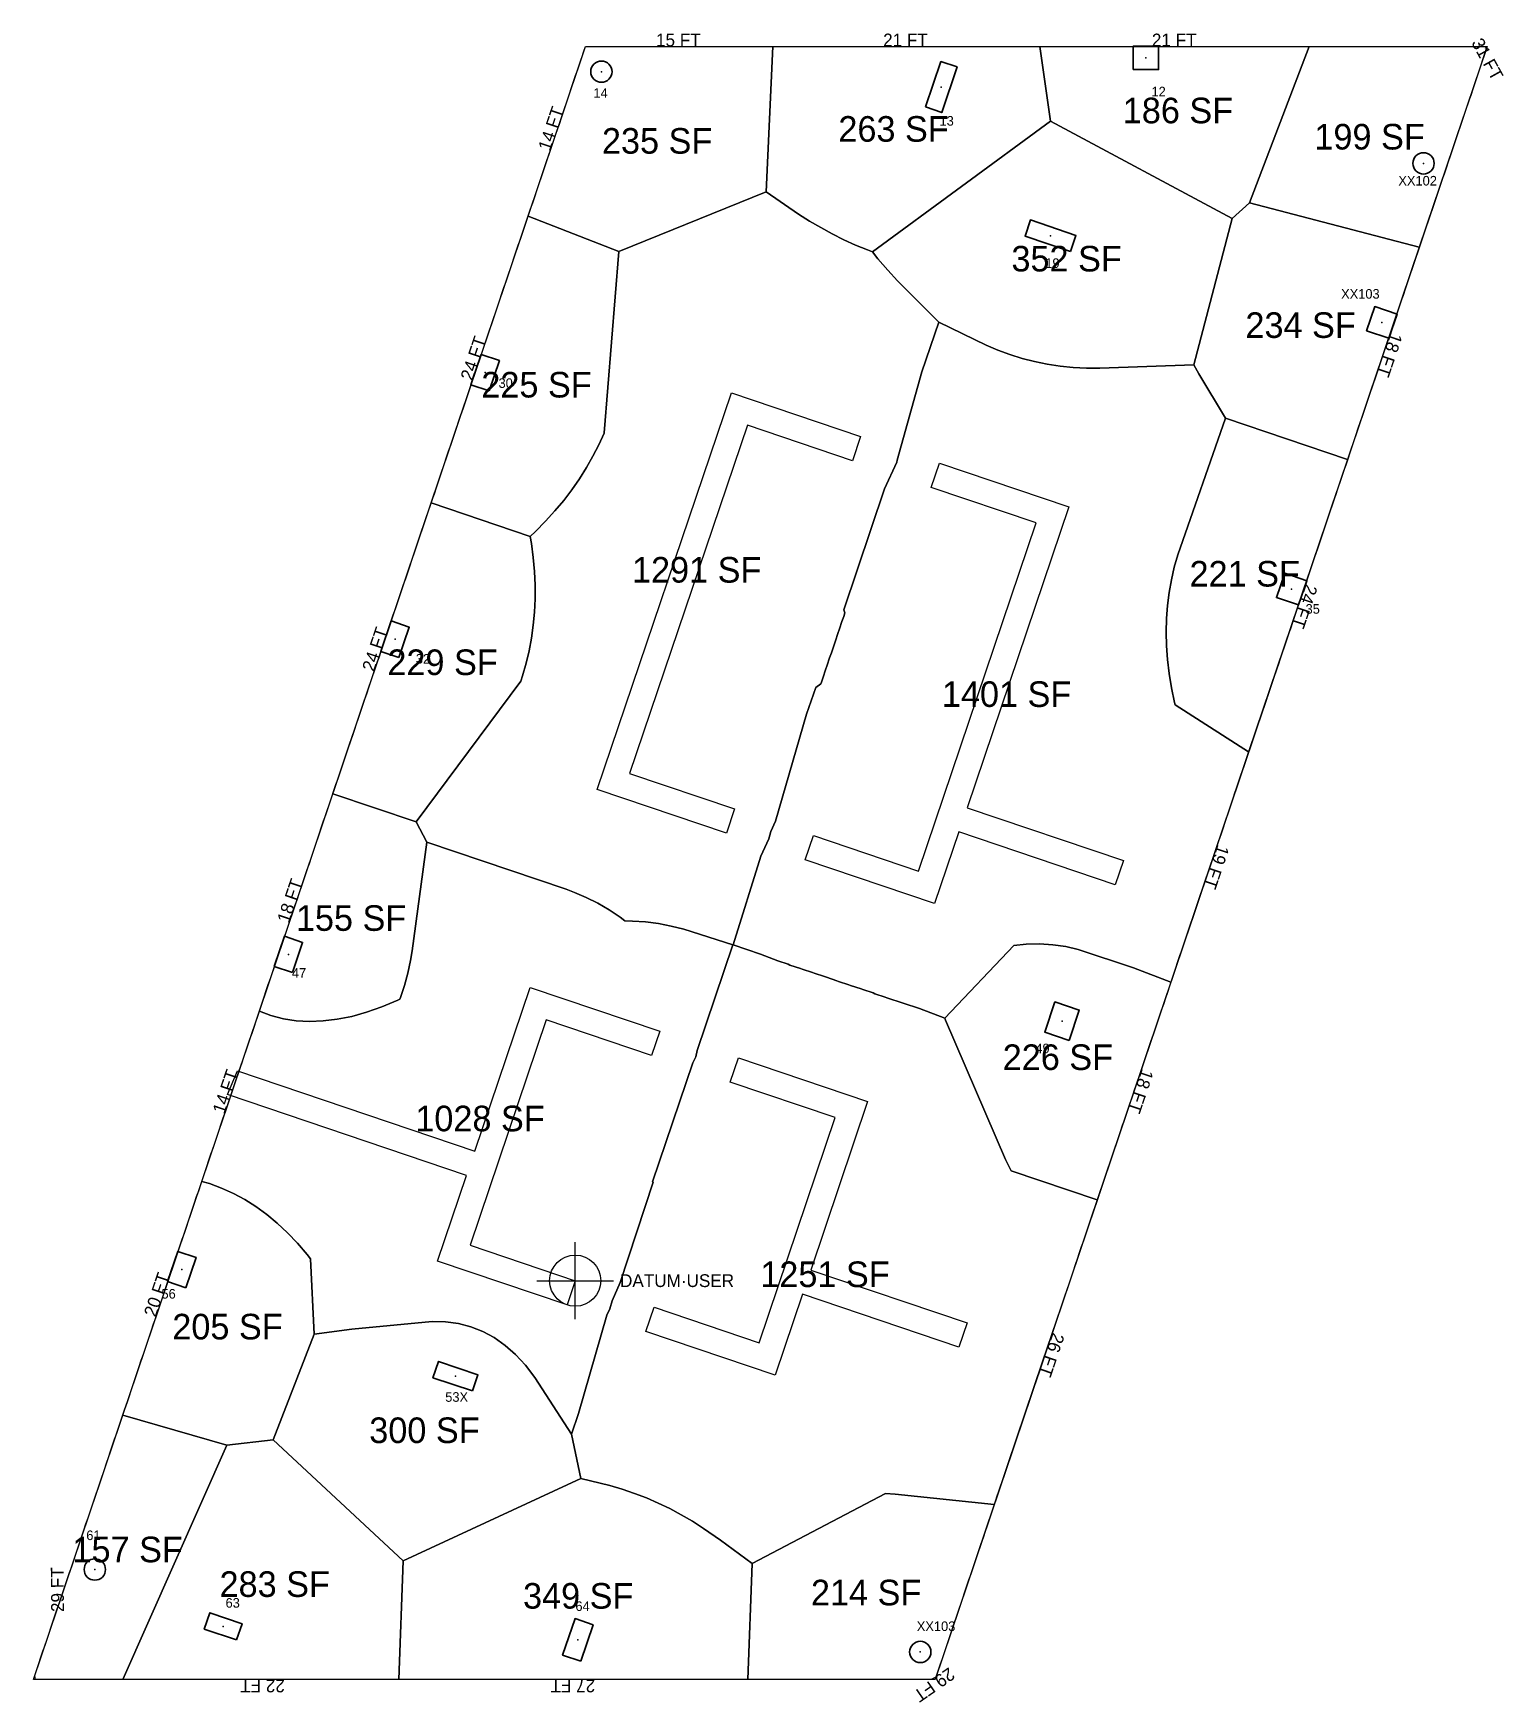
# Model space of a CAD drawing. Header units: metres. Extents: x 29 to 12657, y -13 to 49076.
# Drawn here: x 10664 to 12043, y 30037 to 31603 of the extents above; entities that cross this region are included whole.
import ezdxf
from ezdxf.enums import TextEntityAlignment as Align

# ---------------------------------------------------------------- set-up
doc = ezdxf.new("R2010")
doc.units = ezdxf.units.M
doc.layers.add('COL-IDEN', color=171, linetype='Continuous', lineweight=30)
doc.layers.add('COLS', color=52, linetype='Continuous', lineweight=20)
for name, color, linetype in [('FLOOR_10_AREA_LABELS', 3, 'Continuous'), ('FLOOR_10_BOUNDARY', 5, 'Continuous'), ('FLOOR_10_COLUMNS', 7, 'Continuous'), ('FLOOR_10_DATUM', 4, 'Continuous'), ('FLOOR_10_FASCADE_COLUMNS', 30, 'Continuous'), ('FLOOR_10_FASCADE_WALLS', 4, 'Continuous'), ('FLOOR_10_LARGE_TRIBUTARY', 6, 'Continuous'), ('FLOOR_10_TRIBUTARY_COL_0', 2, 'Continuous'), ('FLOOR_10_TRIBUTARY_COL_1', 2, 'Continuous'), ('FLOOR_10_TRIBUTARY_COL_10', 2, 'Continuous'), ('FLOOR_10_TRIBUTARY_COL_11', 2, 'Continuous'), ('FLOOR_10_TRIBUTARY_COL_12', 2, 'Continuous'), ('FLOOR_10_TRIBUTARY_COL_13', 2, 'Continuous'), ('FLOOR_10_TRIBUTARY_COL_14', 2, 'Continuous'), ('FLOOR_10_TRIBUTARY_COL_15', 2, 'Continuous'), ('FLOOR_10_TRIBUTARY_COL_16', 2, 'Continuous'), ('FLOOR_10_TRIBUTARY_COL_2', 2, 'Continuous'), ('FLOOR_10_TRIBUTARY_COL_3', 2, 'Continuous'), ('FLOOR_10_TRIBUTARY_COL_4', 2, 'Continuous'), ('FLOOR_10_TRIBUTARY_COL_5', 2, 'Continuous'), ('FLOOR_10_TRIBUTARY_COL_6', 2, 'Continuous'), ('FLOOR_10_TRIBUTARY_COL_7', 2, 'Continuous'), ('FLOOR_10_TRIBUTARY_COL_8', 2, 'Continuous'), ('FLOOR_10_TRIBUTARY_COL_9', 2, 'Continuous'), ('FLOOR_10_WALL_TRIBUTARY_25', 1, 'Continuous'), ('FLOOR_10_WALL_TRIBUTARY_26', 1, 'Continuous'), ('FLOOR_10_WALL_TRIBUTARY_27', 1, 'Continuous'), ('FLOOR_10_WALL_TRIBUTARY_28', 1, 'Continuous'), ('SLAB-RESIDENTIAL', 6, 'Continuous'), ('WALL', 4, 'Continuous')]:
    doc.layers.add(name, color=color, linetype=linetype)

msp = doc.modelspace()

# ---------------------------------------------------------------- texts
at = {"layer": 'COL-IDEN', "char_height": 9, "attachment_point": 1}
for s, insert, width in [('14', (11189.1, 31551.5), 16.968), ('12', (11712.4, 31552.8), 16.968), ('13', (11513.6, 31525.4), 16.968), ('XX102', (11943.9, 31469.2), 16.968), ('19', (11612.8, 31391.9), 16.968), ('XX103', (11890.2, 31363.1), 16.968), ('30', (11100.1, 31279.4), 16.968), ('35', (11856.9, 31067.6), 16.968), ('32', (11022.5, 31020.8), 16.968), ('47', (10906.3, 30726.2), 16.968), ('49', (11603.5, 30655.4), 16.968), ('56', (10784, 30425.3), 16.968), ('53X', (11050.1, 30328.5), 26.967), ('61', (10713.5, 30198.8), 16.968), ('63', (10844.1, 30135.4), 16.968), ('64', (11172.2, 30132.3), 19.998), ('XX103', (11492.3, 30113.5), 16.968)]:
    msp.add_mtext(s, dxfattribs=dict(at, insert=insert, width=width))
at = {"layer": 'FLOOR_10_AREA_LABELS'}
for s, p in [('186 SF', (11737.2, 31530.6)), ('235 SF', (11248.8, 31502.1)), ('263 SF', (11470.5, 31513.3)), ('199 SF', (11916.9, 31506)), ('352 SF', (11632.8, 31391.6)), ('234 SF', (11852.2, 31329.3)), ('225 SF', (11135.7, 31273.4)), ('1291 SF', (11285.9, 31099.8)), ('221 SF', (11799.8, 31096.1)), ('229 SF', (11047.6, 31013.1)), ('1401 SF', (11576.5, 30983.2)), ('155 SF', (10961.8, 30773.2)), ('226 SF', (11624.6, 30642.7)), ('1028 SF', (11082.7, 30585.2)), ('1251 SF', (11406.2, 30439.1)), ('205 SF', (10845.9, 30390)), ('300 SF', (11030.6, 30292.8)), ('157 SF', (10752.3, 30181)), ('283 SF', (10890.2, 30148.5)), ('214 SF', (11444.8, 30140.6)), ('349 SF', (11174.8, 30137.5))]:
    msp.add_text(s, height=24, dxfattribs=at).set_placement(p, align=Align.MIDDLE_CENTER)
at = {"layer": 'FLOOR_10_DATUM'}
msp.add_text('DATUM·USER', height=12, dxfattribs=at).set_placement((11214, 30427.1))
at = {"layer": 'FLOOR_10_FASCADE_COLUMNS'}
for s, p in [('15 FT', (11268.7, 31596.7)), ('21 FT', (11481.7, 31596.7)), ('21 FT', (11733.7, 31596.7))]:
    msp.add_text(s, height=12, dxfattribs=at).set_placement(p, align=Align.MIDDLE_CENTER)
for s, rotation, p in [('31 FT', -61.0674, (12027.4, 31578.7)), ('14 FT', 71.3229, (11149.3, 31513.6)), ('24 FT', 71.3229, (11076.5, 31298.2)), ('18 FT', -108.6761, (11935.7, 31301.3)), ('24 FT', -108.6761, (11856, 31065.4)), ('24 FT', 71.3229, (10984.2, 31025.3)), ('18 FT', 71.3229, (10904.5, 30789.4)), ('18 FT', -108.6761, (11702.3, 30610.7)), ('20 FT', 71.3229, (10779.6, 30420)), ('29 FT', 90.4659, (10686.4, 30143.3)), ('22 FT', 180, (10878.8, 30053)), ('27 FT', 180, (11169.8, 30053)), ('29 FT', -145.1874, (11508.7, 30054))]:
    msp.add_text(s, height=12, rotation=rotation, dxfattribs=at).set_placement(p, align=Align.MIDDLE_CENTER)
at = {"layer": 'FLOOR_10_FASCADE_WALLS'}
for s, rotation, p in [('19 FT', -108.6761, (11773.3, 30821)), ('14 FT', 71.3229, (10844, 30610.4)), ('26 FT', -108.6761, (11618.7, 30363.4))]:
    msp.add_text(s, height=12, rotation=rotation, dxfattribs=at).set_placement(p, align=Align.MIDDLE_CENTER)

# ---------------------------------------------------------------- linework, layer by layer
at = {"layer": 'COLS', "lineweight": 30}
for points in [[(11695.1, 31568.9), (11695.1, 31590.9), (11719.1, 31590.9), (11719.1, 31568.9)], [(11500.5, 31533.9), (11515.7, 31528.7), (11530.1, 31571.4), (11514.9, 31576.5)], [(11636.4, 31398.3), (11641.6, 31413.5), (11598.9, 31427.9), (11593.8, 31412.7)], [(11935, 31316.9), (11914.1, 31324), (11921.8, 31346.7), (11942.7, 31339.7)], [(11091.3, 31267.7), (11074.2, 31273.4), (11083.8, 31301.8), (11100.9, 31296.1)], [(11850.4, 31066.8), (11829.6, 31073.8), (11837.3, 31096.6), (11858.1, 31089.5)], [(11006.7, 31017.6), (10989.7, 31023.3), (10999.3, 31051.8), (11016.3, 31046)], [(10906.8, 30722), (10889.7, 30727.8), (10899.3, 30756.2), (10916.4, 30750.4)], [(11635.1, 30658.5), (11612.3, 30666.2), (11621.9, 30694.6), (11644.7, 30686.9)], [(10806.9, 30426.4), (10789.8, 30432.2), (10799.4, 30460.6), (10816.5, 30454.9)], [(11075.6, 30329.7), (11038.6, 30342.1), (11043.8, 30357.3), (11080.7, 30344.8)], [(10854.4, 30096.2), (10859.6, 30111.3), (10829.3, 30121.6), (10824.1, 30106.4)], [(11177.3, 30076.2), (11160.2, 30082), (11171.8, 30116.1), (11188.8, 30110.3)]]:
    msp.add_lwpolyline(points, close=True, dxfattribs=at)
for points in [[(11206.6, 31567, 0.414214), (11196.6, 31577, 0.414214), (11186.6, 31567, 0.414214), (11196.6, 31557, 0.414214)], [(11977.5, 31481, 0.414214), (11967.5, 31491, 0.414214), (11957.5, 31481, 0.414214), (11967.5, 31471, 0.414214)], [(10731.5, 30162.2, 0.414214), (10721.5, 30172.2, 0.414214), (10711.5, 30162.2, 0.414214), (10721.5, 30152.2, 0.414214)], [(11505.6, 30084.9, 0.414214), (11495.6, 30094.9, 0.414214), (11485.6, 30084.9, 0.414214), (11495.6, 30074.9, 0.414214)]]:
    msp.add_lwpolyline(points, format="xyb", close=True, dxfattribs=at)
at = {"layer": 'FLOOR_10_BOUNDARY'}
msp.add_lwpolyline([(11181.7, 31590.7), (12027.2, 31590.7), (11509.4, 30059), (10663.9, 30059), (11181.7, 31590.7)], close=True, dxfattribs=at)
at = {"layer": 'FLOOR_10_COLUMNS'}
for p in [(11707.1, 31579.9), (11196.6, 31567), (11515.3, 31552.6), (11967.5, 31481), (11617.7, 31413.1), (11928.4, 31331.8), (11087.5, 31284.8), (11843.8, 31081.7), (11003, 31034.7), (10903.1, 30739.1), (11628.5, 30676.6), (10803.1, 30443.5), (11059.7, 30343.5), (10721.5, 30162.2), (10841.9, 30108.9), (11174.5, 30096.1), (11495.6, 30084.9)]:
    msp.add_point(p, dxfattribs=at)
at = {"layer": 'FLOOR_10_DATUM'}
for p, q in [((11172, 30397.1), (11172, 30469.1)), ((11136, 30433.1), (11208, 30433.1))]:
    msp.add_line(p, q, dxfattribs=at)
msp.add_circle((11172, 30433.1), 24, dxfattribs=at)
at = {"layer": 'FLOOR_10_FASCADE_COLUMNS'}
for points in [[(11128.3, 31432.7), (11130.2, 31438.3), (11132.1, 31444), (11134, 31449.7), (11135.9, 31455.4), (11137.9, 31461.1), (11139.8, 31466.8), (11141.7, 31472.5), (11143.6, 31478.1), (11145.5, 31483.8), (11147.5, 31489.5), (11149.4, 31495.2), (11151.3, 31500.9), (11153.2, 31506.6), (11155.2, 31512.2), (11157.1, 31517.9), (11159, 31523.6), (11160.9, 31529.3), (11162.8, 31535), (11164.8, 31540.7), (11166.7, 31546.3), (11168.6, 31552), (11170.5, 31557.7), (11172.4, 31563.4), (11174.4, 31569.1), (11176.3, 31574.8), (11178.2, 31580.4), (11180.1, 31586.1), (11181.7, 31590.7)], [(11181.7, 31590.7), (11187.7, 31590.7), (11193.7, 31590.7), (11199.7, 31590.7), (11205.7, 31590.7), (11211.7, 31590.7), (11217.7, 31590.7), (11223.7, 31590.7), (11229.7, 31590.7), (11235.7, 31590.7), (11241.7, 31590.7), (11247.7, 31590.7), (11253.7, 31590.7), (11259.7, 31590.7), (11265.7, 31590.7), (11271.7, 31590.7), (11277.7, 31590.7), (11283.7, 31590.7), (11289.7, 31590.7), (11295.7, 31590.7), (11301.7, 31590.7), (11307.7, 31590.7), (11313.7, 31590.7), (11319.7, 31590.7), (11325.7, 31590.7), (11331.7, 31590.7), (11337.7, 31590.7), (11343.7, 31590.7), (11349.7, 31590.7), (11355.7, 31590.7)], [(11355.7, 31590.7), (11361.7, 31590.7), (11367.7, 31590.7), (11373.7, 31590.7), (11379.7, 31590.7), (11385.7, 31590.7), (11391.7, 31590.7), (11397.7, 31590.7), (11403.7, 31590.7), (11409.7, 31590.7), (11415.7, 31590.7), (11421.7, 31590.7), (11427.7, 31590.7), (11433.7, 31590.7), (11439.7, 31590.7), (11445.7, 31590.7), (11451.7, 31590.7), (11457.7, 31590.7), (11463.7, 31590.7), (11469.7, 31590.7), (11475.7, 31590.7), (11481.7, 31590.7), (11487.7, 31590.7), (11493.7, 31590.7), (11499.7, 31590.7), (11505.7, 31590.7), (11511.7, 31590.7), (11517.7, 31590.7), (11523.7, 31590.7), (11529.7, 31590.7), (11535.7, 31590.7), (11541.7, 31590.7), (11547.7, 31590.7), (11553.7, 31590.7), (11559.7, 31590.7), (11565.7, 31590.7), (11571.7, 31590.7), (11577.7, 31590.7), (11583.7, 31590.7), (11589.7, 31590.7), (11595.7, 31590.7), (11601.7, 31590.7), (11607.7, 31590.7)], [(11607.7, 31590.7), (11613.7, 31590.7), (11619.7, 31590.7), (11625.7, 31590.7), (11631.7, 31590.7), (11637.7, 31590.7), (11643.7, 31590.7), (11649.7, 31590.7), (11655.7, 31590.7), (11661.7, 31590.7), (11667.7, 31590.7), (11673.7, 31590.7), (11679.7, 31590.7), (11685.7, 31590.7), (11691.7, 31590.7), (11697.7, 31590.7), (11703.7, 31590.7), (11709.7, 31590.7), (11715.7, 31590.7), (11721.7, 31590.7), (11727.7, 31590.7), (11733.7, 31590.7), (11739.7, 31590.7), (11745.7, 31590.7), (11751.7, 31590.7), (11757.7, 31590.7), (11763.7, 31590.7), (11769.7, 31590.7), (11775.7, 31590.7), (11781.7, 31590.7), (11787.7, 31590.7), (11793.7, 31590.7), (11799.7, 31590.7), (11805.7, 31590.7), (11811.7, 31590.7), (11817.7, 31590.7), (11823.7, 31590.7), (11829.7, 31590.7), (11835.7, 31590.7), (11841.7, 31590.7), (11847.7, 31590.7), (11853.7, 31590.7), (11859.7, 31590.7)], [(11859.7, 31590.7), (11865.7, 31590.7), (11871.7, 31590.7), (11877.7, 31590.7), (11883.7, 31590.7), (11889.7, 31590.7), (11895.7, 31590.7), (11901.7, 31590.7), (11907.7, 31590.7), (11913.7, 31590.7), (11919.7, 31590.7), (11925.7, 31590.7), (11931.7, 31590.7), (11937.7, 31590.7), (11943.7, 31590.7), (11949.7, 31590.7), (11955.7, 31590.7), (11961.7, 31590.7), (11967.7, 31590.7), (11973.7, 31590.7), (11979.7, 31590.7), (11985.7, 31590.7), (11991.7, 31590.7), (11997.7, 31590.7), (12003.7, 31590.7), (12009.7, 31590.7), (12015.7, 31590.7), (12021.7, 31590.7), (12027, 31590.3), (12025.1, 31584.6), (12023.2, 31578.9), (12021.3, 31573.2), (12019.3, 31567.5), (12017.4, 31561.8), (12015.5, 31556.2), (12013.6, 31550.5), (12011.7, 31544.8), (12009.7, 31539.1), (12007.8, 31533.4), (12005.9, 31527.7), (12004, 31522), (12002.1, 31516.4), (12000.1, 31510.7), (11998.2, 31505), (11996.3, 31499.3), (11994.4, 31493.6), (11992.5, 31487.9), (11990.5, 31482.3), (11988.6, 31476.6), (11986.7, 31470.9), (11984.8, 31465.2), (11982.8, 31459.5), (11980.9, 31453.8), (11979, 31448.2), (11977.1, 31442.5), (11975.2, 31436.8), (11973.2, 31431.1), (11971.3, 31425.4), (11969.4, 31419.7), (11967.5, 31414.1), (11965.6, 31408.4), (11963.6, 31402.7)], [(11036, 31159.8), (11037.9, 31165.5), (11039.9, 31171.2), (11041.8, 31176.9), (11043.7, 31182.6), (11045.6, 31188.3), (11047.6, 31193.9), (11049.5, 31199.6), (11051.4, 31205.3), (11053.3, 31211), (11055.2, 31216.7), (11057.2, 31222.4), (11059.1, 31228), (11061, 31233.7), (11062.9, 31239.4), (11064.8, 31245.1), (11066.8, 31250.8), (11068.7, 31256.5), (11070.6, 31262.1), (11072.5, 31267.8), (11074.5, 31273.5), (11076.4, 31279.2), (11078.3, 31284.9), (11080.2, 31290.6), (11082.1, 31296.2), (11084.1, 31301.9), (11086, 31307.6), (11087.9, 31313.3), (11089.8, 31319), (11091.7, 31324.7), (11093.7, 31330.4), (11095.6, 31336), (11097.5, 31341.7), (11099.4, 31347.4), (11101.4, 31353.1), (11103.3, 31358.8), (11105.2, 31364.5), (11107.1, 31370.1), (11109, 31375.8), (11111, 31381.5), (11112.9, 31387.2), (11114.8, 31392.9), (11116.7, 31398.6), (11118.6, 31404.2), (11120.6, 31409.9), (11122.5, 31415.6), (11124.4, 31421.3), (11126.3, 31427), (11128.3, 31432.7)], [(11963.6, 31402.7), (11961.7, 31397), (11959.8, 31391.3), (11957.9, 31385.6), (11955.9, 31379.9), (11954, 31374.3), (11952.1, 31368.6), (11950.2, 31362.9), (11948.3, 31357.2), (11946.3, 31351.5), (11944.4, 31345.8), (11942.5, 31340.2), (11940.6, 31334.5), (11938.7, 31328.8), (11936.7, 31323.1), (11934.8, 31317.4), (11932.9, 31311.7), (11931, 31306.1), (11929, 31300.4), (11927.1, 31294.7), (11925.2, 31289), (11923.3, 31283.3), (11921.4, 31277.6), (11919.4, 31272), (11917.5, 31266.3), (11915.6, 31260.6), (11913.7, 31254.9), (11911.8, 31249.2), (11909.8, 31243.5), (11907.9, 31237.8), (11906, 31232.2), (11904.1, 31226.5), (11902.1, 31220.8), (11900.2, 31215.1), (11898.3, 31209.4), (11896.4, 31203.7)], [(11896.4, 31203.7), (11894.5, 31198.1), (11892.5, 31192.4), (11890.6, 31186.7), (11888.7, 31181), (11886.8, 31175.3), (11884.9, 31169.6), (11882.9, 31164), (11881, 31158.3), (11879.1, 31152.6), (11877.2, 31146.9), (11875.3, 31141.2), (11873.3, 31135.5), (11871.4, 31129.8), (11869.5, 31124.2), (11867.6, 31118.5), (11865.6, 31112.8), (11863.7, 31107.1), (11861.8, 31101.4), (11859.9, 31095.7), (11858, 31090.1), (11856, 31084.4), (11854.1, 31078.7), (11852.2, 31073), (11850.3, 31067.3), (11848.4, 31061.6), (11846.4, 31056), (11844.5, 31050.3), (11842.6, 31044.6), (11840.7, 31038.9), (11838.7, 31033.2), (11836.8, 31027.5), (11834.9, 31021.9), (11833, 31016.2), (11831.1, 31010.5), (11829.1, 31004.8), (11827.2, 30999.1), (11825.3, 30993.4), (11823.4, 30987.7), (11821.5, 30982.1), (11819.5, 30976.4), (11817.6, 30970.7), (11815.7, 30965), (11813.8, 30959.3), (11811.8, 30953.6), (11809.9, 30948), (11808, 30942.3), (11806.1, 30936.6), (11804.2, 30930.9)], [(10943.8, 30887), (10945.7, 30892.7), (10947.6, 30898.4), (10949.6, 30904.1), (10951.5, 30909.7), (10953.4, 30915.4), (10955.3, 30921.1), (10957.3, 30926.8), (10959.2, 30932.5), (10961.1, 30938.2), (10963, 30943.8), (10964.9, 30949.5), (10966.9, 30955.2), (10968.8, 30960.9), (10970.7, 30966.6), (10972.6, 30972.3), (10974.5, 30977.9), (10976.5, 30983.6), (10978.4, 30989.3), (10980.3, 30995), (10982.2, 31000.7), (10984.2, 31006.4), (10986.1, 31012), (10988, 31017.7), (10989.9, 31023.4), (10991.8, 31029.1), (10993.8, 31034.8), (10995.7, 31040.5), (10997.6, 31046.2), (10999.5, 31051.8), (11001.4, 31057.5), (11003.4, 31063.2), (11005.3, 31068.9), (11007.2, 31074.6), (11009.1, 31080.3), (11011.1, 31085.9), (11013, 31091.6), (11014.9, 31097.3), (11016.8, 31103), (11018.7, 31108.7), (11020.7, 31114.4), (11022.6, 31120), (11024.5, 31125.7), (11026.4, 31131.4), (11028.3, 31137.1), (11030.3, 31142.8), (11032.2, 31148.5), (11034.1, 31154.1), (11036, 31159.8)], [(10876.6, 30688.1), (10878.5, 30693.7), (10880.4, 30699.4), (10882.3, 30705.1), (10884.2, 30710.8), (10886.2, 30716.5), (10888.1, 30722.2), (10890, 30727.8), (10891.9, 30733.5), (10893.8, 30739.2), (10895.8, 30744.9), (10897.7, 30750.6), (10899.6, 30756.3), (10901.5, 30761.9), (10903.5, 30767.6), (10905.4, 30773.3), (10907.3, 30779), (10909.2, 30784.7), (10911.1, 30790.4), (10913.1, 30796.1), (10915, 30801.7), (10916.9, 30807.4), (10918.8, 30813.1), (10920.7, 30818.8), (10922.7, 30824.5), (10924.6, 30830.2), (10926.5, 30835.8), (10928.4, 30841.5), (10930.4, 30847.2), (10932.3, 30852.9), (10934.2, 30858.6), (10936.1, 30864.3), (10938, 30869.9), (10940, 30875.6), (10941.9, 30881.3), (10943.8, 30887)], [(11731.2, 30714.9), (11729.2, 30709.2), (11727.3, 30703.5), (11725.4, 30697.9), (11723.5, 30692.2), (11721.5, 30686.5), (11719.6, 30680.8), (11717.7, 30675.1), (11715.8, 30669.4), (11713.9, 30663.8), (11711.9, 30658.1), (11710, 30652.4), (11708.1, 30646.7), (11706.2, 30641), (11704.3, 30635.3), (11702.3, 30629.7), (11700.4, 30624), (11698.5, 30618.3), (11696.6, 30612.6), (11694.6, 30606.9), (11692.7, 30601.2), (11690.8, 30595.5), (11688.9, 30589.9), (11687, 30584.2), (11685, 30578.5), (11683.1, 30572.8), (11681.2, 30567.1), (11679.3, 30561.4), (11677.4, 30555.8), (11675.4, 30550.1), (11673.5, 30544.4), (11671.6, 30538.7), (11669.7, 30533), (11667.7, 30527.3), (11665.8, 30521.7), (11663.9, 30516), (11662, 30510.3)], [(10747.8, 30307.2), (10749.7, 30312.9), (10751.7, 30318.6), (10753.6, 30324.3), (10755.5, 30330), (10757.4, 30335.6), (10759.3, 30341.3), (10761.3, 30347), (10763.2, 30352.7), (10765.1, 30358.4), (10767, 30364.1), (10769, 30369.8), (10770.9, 30375.4), (10772.8, 30381.1), (10774.7, 30386.8), (10776.6, 30392.5), (10778.6, 30398.2), (10780.5, 30403.9), (10782.4, 30409.5), (10784.3, 30415.2), (10786.2, 30420.9), (10788.2, 30426.6), (10790.1, 30432.3), (10792, 30438), (10793.9, 30443.6), (10795.9, 30449.3), (10797.8, 30455), (10799.7, 30460.7), (10801.6, 30466.4), (10803.5, 30472.1), (10805.5, 30477.7), (10807.4, 30483.4), (10809.3, 30489.1), (10811.2, 30494.8), (10813.1, 30500.5), (10815.1, 30506.2), (10817, 30511.9), (10818.9, 30517.5), (10820.8, 30523.2), (10822.8, 30528.9)], [(10749.8, 30059), (10743.8, 30059), (10737.8, 30059), (10731.8, 30059), (10725.8, 30059), (10719.8, 30059), (10713.8, 30059), (10707.8, 30059), (10701.8, 30059), (10695.8, 30059), (10689.8, 30059), (10683.8, 30059), (10677.8, 30059), (10671.8, 30059), (10665.8, 30059), (10665.2, 30062.8), (10667.1, 30068.5), (10669, 30074.2), (10671, 30079.9), (10672.9, 30085.5), (10674.8, 30091.2), (10676.7, 30096.9), (10678.6, 30102.6), (10680.6, 30108.3), (10682.5, 30114), (10684.4, 30119.7), (10686.3, 30125.3), (10688.3, 30131), (10690.2, 30136.7), (10692.1, 30142.4), (10694, 30148.1), (10695.9, 30153.8), (10697.9, 30159.4), (10699.8, 30165.1), (10701.7, 30170.8), (10703.6, 30176.5), (10705.5, 30182.2), (10707.5, 30187.9), (10709.4, 30193.5), (10711.3, 30199.2), (10713.2, 30204.9), (10715.2, 30210.6), (10717.1, 30216.3), (10719, 30222), (10720.9, 30227.7), (10722.8, 30233.3), (10724.8, 30239), (10726.7, 30244.7), (10728.6, 30250.4), (10730.5, 30256.1), (10732.4, 30261.8), (10734.4, 30267.4), (10736.3, 30273.1), (10738.2, 30278.8), (10740.1, 30284.5), (10742.1, 30290.2), (10744, 30295.9), (10745.9, 30301.5), (10747.8, 30307.2)], [(11564, 30220.4), (11562.1, 30214.7), (11560.2, 30209), (11558.2, 30203.3), (11556.3, 30197.7), (11554.4, 30192), (11552.5, 30186.3), (11550.5, 30180.6), (11548.6, 30174.9), (11546.7, 30169.2), (11544.8, 30163.6), (11542.9, 30157.9), (11540.9, 30152.2), (11539, 30146.5), (11537.1, 30140.8), (11535.2, 30135.1), (11533.3, 30129.5), (11531.3, 30123.8), (11529.4, 30118.1), (11527.5, 30112.4), (11525.6, 30106.7), (11523.7, 30101), (11521.7, 30095.4), (11519.8, 30089.7), (11517.9, 30084), (11516, 30078.3), (11514, 30072.6), (11512.1, 30066.9), (11510.2, 30061.2), (11505.8, 30059), (11499.8, 30059), (11493.8, 30059), (11487.8, 30059), (11481.8, 30059), (11475.8, 30059), (11469.8, 30059), (11463.8, 30059), (11457.8, 30059), (11451.8, 30059), (11445.8, 30059), (11439.8, 30059), (11433.8, 30059), (11427.8, 30059), (11421.8, 30059), (11415.8, 30059), (11409.8, 30059), (11403.8, 30059), (11397.8, 30059), (11391.8, 30059), (11385.8, 30059), (11379.8, 30059), (11373.8, 30059), (11367.8, 30059), (11361.8, 30059), (11355.8, 30059), (11349.8, 30059), (11343.8, 30059), (11337.8, 30059), (11331.8, 30059)], [(11007.8, 30059), (11001.8, 30059), (10995.8, 30059), (10989.8, 30059), (10983.8, 30059), (10977.8, 30059), (10971.8, 30059), (10965.8, 30059), (10959.8, 30059), (10953.8, 30059), (10947.8, 30059), (10941.8, 30059), (10935.8, 30059), (10929.8, 30059), (10923.8, 30059), (10917.8, 30059), (10911.8, 30059), (10905.8, 30059), (10899.8, 30059), (10893.8, 30059), (10887.8, 30059), (10881.8, 30059), (10875.8, 30059), (10869.8, 30059), (10863.8, 30059), (10857.8, 30059), (10851.8, 30059), (10845.8, 30059), (10839.8, 30059), (10833.8, 30059), (10827.8, 30059), (10821.8, 30059), (10815.8, 30059), (10809.8, 30059), (10803.8, 30059), (10797.8, 30059), (10791.8, 30059), (10785.8, 30059), (10779.8, 30059), (10773.8, 30059), (10767.8, 30059), (10761.8, 30059), (10755.8, 30059), (10749.8, 30059)], [(11331.8, 30059), (11325.8, 30059), (11319.8, 30059), (11313.8, 30059), (11307.8, 30059), (11301.8, 30059), (11295.8, 30059), (11289.8, 30059), (11283.8, 30059), (11277.8, 30059), (11271.8, 30059), (11265.8, 30059), (11259.8, 30059), (11253.8, 30059), (11247.8, 30059), (11241.8, 30059), (11235.8, 30059), (11229.8, 30059), (11223.8, 30059), (11217.8, 30059), (11211.8, 30059), (11205.8, 30059), (11199.8, 30059), (11193.8, 30059), (11187.8, 30059), (11181.8, 30059), (11175.8, 30059), (11169.8, 30059), (11163.8, 30059), (11157.8, 30059), (11151.8, 30059), (11145.8, 30059), (11139.8, 30059), (11133.8, 30059), (11127.8, 30059), (11121.8, 30059), (11115.8, 30059), (11109.8, 30059), (11103.8, 30059), (11097.8, 30059), (11091.8, 30059), (11085.8, 30059), (11079.8, 30059), (11073.8, 30059), (11067.8, 30059), (11061.8, 30059), (11055.8, 30059), (11049.8, 30059), (11043.8, 30059), (11037.8, 30059), (11031.8, 30059), (11025.8, 30059), (11019.8, 30059), (11013.8, 30059), (11007.8, 30059)]]:
    msp.add_lwpolyline(points, dxfattribs=at)
at = {"layer": 'FLOOR_10_FASCADE_WALLS'}
for points in [[(11804.2, 30930.9), (11802.2, 30925.2), (11800.3, 30919.5), (11798.4, 30913.9), (11796.5, 30908.2), (11794.6, 30902.5), (11792.6, 30896.8), (11790.7, 30891.1), (11788.8, 30885.4), (11786.9, 30879.8), (11784.9, 30874.1), (11783, 30868.4), (11781.1, 30862.7), (11779.2, 30857), (11777.3, 30851.3), (11775.3, 30845.6), (11773.4, 30840), (11771.5, 30834.3), (11769.6, 30828.6), (11767.7, 30822.9), (11765.7, 30817.2), (11763.8, 30811.5), (11761.9, 30805.9), (11760, 30800.2), (11758.1, 30794.5), (11756.1, 30788.8), (11754.2, 30783.1), (11752.3, 30777.4), (11750.4, 30771.8), (11748.4, 30766.1), (11746.5, 30760.4), (11744.6, 30754.7), (11742.7, 30749), (11740.8, 30743.3), (11738.8, 30737.6), (11736.9, 30732), (11735, 30726.3), (11733.1, 30720.6), (11731.2, 30714.9)], [(10822.8, 30528.9), (10824.7, 30534.6), (10826.6, 30540.3), (10828.5, 30546), (10830.4, 30551.6), (10832.4, 30557.3), (10834.3, 30563), (10836.2, 30568.7), (10838.1, 30574.4), (10840, 30580.1), (10842, 30585.7), (10843.9, 30591.4), (10845.8, 30597.1), (10847.7, 30602.8), (10849.7, 30608.5), (10851.6, 30614.2), (10853.5, 30619.8), (10855.4, 30625.5), (10857.3, 30631.2), (10859.3, 30636.9), (10861.2, 30642.6), (10863.1, 30648.3), (10865, 30654), (10866.9, 30659.6), (10868.9, 30665.3), (10870.8, 30671), (10872.7, 30676.7), (10874.6, 30682.4), (10876.6, 30688.1)], [(11662, 30510.3), (11660.1, 30504.6), (11658.1, 30498.9), (11656.2, 30493.2), (11654.3, 30487.6), (11652.4, 30481.9), (11650.5, 30476.2), (11648.5, 30470.5), (11646.6, 30464.8), (11644.7, 30459.1), (11642.8, 30453.4), (11640.9, 30447.8), (11638.9, 30442.1), (11637, 30436.4), (11635.1, 30430.7), (11633.2, 30425), (11631.2, 30419.3), (11629.3, 30413.7), (11627.4, 30408), (11625.5, 30402.3), (11623.6, 30396.6), (11621.6, 30390.9), (11619.7, 30385.2), (11617.8, 30379.6), (11615.9, 30373.9), (11614, 30368.2), (11612, 30362.5), (11610.1, 30356.8), (11608.2, 30351.1), (11606.3, 30345.4), (11604.3, 30339.8), (11602.4, 30334.1), (11600.5, 30328.4), (11598.6, 30322.7), (11596.7, 30317), (11594.7, 30311.3), (11592.8, 30305.7), (11590.9, 30300), (11589, 30294.3), (11587.1, 30288.6), (11585.1, 30282.9), (11583.2, 30277.2), (11581.3, 30271.6), (11579.4, 30265.9), (11577.4, 30260.2), (11575.5, 30254.5), (11573.6, 30248.8), (11571.7, 30243.1), (11569.8, 30237.5), (11567.8, 30231.8), (11565.9, 30226.1), (11564, 30220.4)]]:
    msp.add_lwpolyline(points, dxfattribs=at)
at = {"layer": 'FLOOR_10_LARGE_TRIBUTARY'}
for points in [[(11351.2, 31454.3), (11213, 31398.4), (11127.8, 31431.4), (11181.7, 31590.7), (11357.4, 31590.7), (11351.2, 31454.3)], [(11351.2, 31454.3), (11357.4, 31590.7), (11607.7, 31590.7), (11617.7, 31520.5), (11450.8, 31398), (11446, 31399.8), (11434.9, 31404.4), (11423.9, 31409.4), (11413.1, 31414.8), (11402.4, 31420.7), (11391.8, 31426.9), (11381.4, 31433.5), (11351.2, 31454.3)], [(11804.4, 31444), (11787.9, 31429.3), (11617.7, 31520.5), (11607.7, 31590.7), (11860.2, 31590.7), (11804.4, 31444)], [(11804.4, 31444), (11860.2, 31590.7), (12027.2, 31590.7), (11963.5, 31402.3), (11804.4, 31444)], [(11450.8, 31398), (11617.7, 31520.5), (11787.9, 31429.3), (11752, 31292.2), (11663.9, 31288.8), (11651.3, 31288.9), (11638.9, 31289.6), (11626.6, 31290.9), (11614.6, 31292.7), (11602.7, 31295.1), (11591.1, 31298.1), (11579.6, 31301.7), (11568.3, 31305.8), (11557.3, 31310.5), (11512.9, 31332.2), (11474.2, 31370.9), (11465, 31380.9), (11455.9, 31391.5), (11450.8, 31398)], [(11218.6, 30770.5), (11214.1, 30773.9), (11203.7, 30780.8), (11193.2, 30787), (11182.4, 30792.5), (11171.3, 30797.3), (11163.5, 30800.2), (11032.9, 30844.3), (11022.8, 30863.3), (11121, 30995.5), (11122.7, 31000.5), (11126, 31012.1), (11128.8, 31023.8), (11131, 31035.7), (11132.6, 31047.8), (11133.7, 31060.1), (11134.3, 31072.6), (11134.3, 31085.3), (11133.7, 31098.1), (11132.6, 31111.2), (11131, 31124.4), (11129.9, 31131.1), (11134.8, 31135.8), (11144.2, 31145.3), (11152.9, 31155), (11161.2, 31164.9), (11168.9, 31174.9), (11176, 31185.2), (11182.6, 31195.6), (11188.6, 31206.3), (11194.1, 31217.1), (11199, 31228.1), (11199.1, 31228.2), (11213, 31398.4), (11351.2, 31454.3), (11381.4, 31433.5), (11391.8, 31426.9), (11402.4, 31420.7), (11413.1, 31414.8), (11423.9, 31409.4), (11434.9, 31404.4), (11446, 31399.8), (11450.8, 31398), (11455.9, 31391.5), (11465, 31380.9), (11474.2, 31370.9), (11512.9, 31332.2), (11497.1, 31285.6), (11473.8, 31202.7), (11473.5, 31200.7), (11462, 31175.6), (11423.8, 31062.4), (11424.8, 31059.3), (11423.8, 31056), (11422.1, 31051.3), (11419.9, 31044.6), (11418.2, 31040), (11416.1, 31033.3), (11414.4, 31028.6), (11412.3, 31021.9), (11410.6, 31017.2), (11408.4, 31010.5), (11406.7, 31005.9), (11404.6, 30999.2), (11402.9, 30994.5), (11402.4, 30992.9), (11397.5, 30989.5), (11389, 30964.3), (11359.7, 30864.2), (11355.3, 30854.3), (11353.5, 30847.5), (11346.2, 30831.1), (11320.1, 30748.1), (11319.7, 30748.1), (11273.7, 30762.8), (11262, 30765.7), (11250.1, 30768), (11237.9, 30769.5), (11225.6, 30770.4), (11218.6, 30770.5)], [(11781.8, 31242), (11756.8, 31283.7), (11752, 31292.2), (11787.9, 31429.3), (11804.4, 31444), (11963.5, 31402.3), (11896.2, 31203.3), (11781.8, 31242)], [(11213, 31398.4), (11199.1, 31228.2), (11199, 31228.1), (11194.1, 31217.1), (11188.6, 31206.3), (11182.6, 31195.6), (11176, 31185.2), (11168.9, 31174.9), (11161.2, 31164.9), (11152.9, 31155), (11144.2, 31145.3), (11134.8, 31135.8), (11129.9, 31131.1), (11036.9, 31162.5), (11127.8, 31431.4), (11213, 31398.4)], [(11441.6, 30706.1), (11440, 30706.7), (11430.2, 30709.9), (11428.6, 30710.6), (11418.9, 30713.8), (11417.3, 30714.4), (11407.5, 30717.6), (11405.9, 30718.3), (11396.1, 30721.5), (11394.5, 30722.1), (11384.8, 30725.3), (11383.2, 30725.9), (11373.4, 30729.1), (11371.8, 30729.8), (11362, 30733), (11345.8, 30739.4), (11320.1, 30748.1), (11346.2, 30831.1), (11353.5, 30847.5), (11355.3, 30854.3), (11359.7, 30864.2), (11389, 30964.3), (11397.5, 30989.5), (11402.4, 30992.9), (11402.9, 30994.5), (11404.6, 30999.2), (11406.7, 31005.9), (11408.4, 31010.5), (11410.6, 31017.2), (11412.3, 31021.9), (11414.4, 31028.6), (11416.1, 31033.3), (11418.2, 31040), (11419.9, 31044.6), (11422.1, 31051.3), (11423.8, 31056), (11424.8, 31059.3), (11423.8, 31062.4), (11462, 31175.6), (11473.5, 31200.7), (11473.8, 31202.7), (11497.1, 31285.6), (11512.9, 31332.2), (11557.3, 31310.5), (11568.3, 31305.8), (11579.6, 31301.7), (11591.1, 31298.1), (11602.7, 31295.1), (11614.6, 31292.7), (11626.6, 31290.9), (11638.9, 31289.6), (11651.3, 31288.9), (11663.9, 31288.8), (11752, 31292.2), (11756.8, 31283.7), (11781.8, 31242), (11737, 31113.7), (11733.7, 31102.2), (11731, 31090.5), (11728.9, 31078.5), (11727.4, 31066.3), (11726.5, 31054), (11726.2, 31041.4), (11726.5, 31028.6), (11727.5, 31015.6), (11729, 31002.4), (11731.2, 30989), (11734, 30975.4), (11734.5, 30973.2), (11803.5, 30929), (11775.9, 30847.3), (11756.3, 30789.3), (11730.5, 30713), (11695.6, 30726.6), (11643.7, 30743.7), (11632, 30746.4), (11619.9, 30748.2), (11607.5, 30749), (11594.8, 30748.7), (11583.2, 30747.6), (11518.5, 30679.3), (11494.9, 30688.4), (11464.3, 30698.4), (11462.7, 30699), (11453, 30702.2), (11451.4, 30702.9), (11441.6, 30706.1)], [(11734.5, 30973.2), (11734, 30975.4), (11731.2, 30989), (11729, 31002.4), (11727.5, 31015.6), (11726.5, 31028.6), (11726.2, 31041.4), (11726.5, 31054), (11727.4, 31066.3), (11728.9, 31078.5), (11731, 31090.5), (11733.7, 31102.2), (11737, 31113.7), (11781.8, 31242), (11896.2, 31203.3), (11803.5, 30929), (11734.5, 30973.2)], [(11129.9, 31131.1), (11131, 31124.4), (11132.6, 31111.2), (11133.7, 31098.1), (11134.3, 31085.3), (11134.3, 31072.6), (11133.7, 31060.1), (11132.6, 31047.8), (11131, 31035.7), (11128.8, 31023.8), (11126, 31012.1), (11122.7, 31000.5), (11121, 30995.5), (11022.8, 30863.3), (10944.7, 30889.7), (11036.9, 31162.5), (11129.9, 31131.1)], [(11022.8, 30863.3), (11032.9, 30844.3), (11019, 30742.4), (11017.5, 30733.4), (11015, 30721.6), (11011.8, 30710), (11008, 30698.6), (11007.4, 30697), (11005.6, 30696.1), (10990.8, 30689.9), (10976.4, 30684.9), (10962.5, 30681), (10948.9, 30678.3), (10935.7, 30676.7), (10922.8, 30676.2), (10910.4, 30676.9), (10898.4, 30678.8), (10886.7, 30681.8), (10875.8, 30685.8), (10944.7, 30889.7), (11022.8, 30863.3)], [(10920.7, 30457.6), (10911.6, 30468.2), (10902.2, 30478), (10892.6, 30487), (10882.7, 30495.2), (10872.5, 30502.6), (10862.1, 30509.2), (10851.4, 30515), (10840.4, 30520), (10829.1, 30524.1), (10821.9, 30526.2), (10850.3, 30610.3), (10853.2, 30618.9), (10856.8, 30629.8), (10875.8, 30685.8), (10886.7, 30681.8), (10898.4, 30678.8), (10910.4, 30676.9), (10922.8, 30676.2), (10935.7, 30676.7), (10948.9, 30678.3), (10962.5, 30681), (10976.4, 30684.9), (10990.8, 30689.9), (11005.6, 30696.1), (11007.4, 30697), (11008, 30698.6), (11011.8, 30710), (11015, 30721.6), (11017.5, 30733.4), (11019, 30742.4), (11032.9, 30844.3), (11163.5, 30800.2), (11171.3, 30797.3), (11182.4, 30792.5), (11193.2, 30787), (11203.7, 30780.8), (11214.1, 30773.9), (11218.6, 30770.5), (11225.6, 30770.4), (11237.9, 30769.5), (11250.1, 30768), (11262, 30765.7), (11273.7, 30762.8), (11319.7, 30748.1), (11286.2, 30648.9), (11285.1, 30642.9), (11282.3, 30637.5), (11244.6, 30525.8), (11245, 30525.4), (11214.3, 30431.5), (11206.5, 30414.2), (11204.5, 30406.8), (11201.7, 30400.6), (11175.1, 30308.5), (11168.5, 30289.1), (11134.1, 30342.3), (11125.3, 30353.7), (11116, 30363.8), (11106.3, 30372.4), (11096, 30379.7), (11085.3, 30385.5), (11074.2, 30389.9), (11062.5, 30392.9), (11050.4, 30394.5), (11037.8, 30394.7), (10962.5, 30387.7), (10927.3, 30382.9), (10923.7, 30453.7), (10920.7, 30457.6)], [(11271.4, 30213.6), (11260.7, 30219.3), (11249.8, 30224.5), (11238.7, 30229.3), (11227.5, 30233.6), (11216.1, 30237.5), (11204.6, 30240.9), (11177.2, 30247.7), (11168.5, 30289.1), (11175.1, 30308.5), (11201.7, 30400.6), (11204.5, 30406.8), (11206.5, 30414.2), (11214.3, 30431.5), (11245, 30525.4), (11244.6, 30525.8), (11282.3, 30637.5), (11285.1, 30642.9), (11286.2, 30648.9), (11319.7, 30748.1), (11320.1, 30748.1), (11345.8, 30739.4), (11362, 30733), (11371.8, 30729.8), (11373.4, 30729.1), (11383.2, 30725.9), (11384.8, 30725.3), (11394.5, 30722.1), (11396.1, 30721.5), (11405.9, 30718.3), (11407.5, 30717.6), (11417.3, 30714.4), (11418.9, 30713.8), (11428.6, 30710.6), (11430.2, 30709.9), (11440, 30706.7), (11441.6, 30706.1), (11451.4, 30702.9), (11453, 30702.2), (11462.7, 30699), (11464.3, 30698.4), (11494.9, 30688.4), (11518.5, 30679.3), (11519.3, 30677.3), (11575.6, 30546.8), (11580.8, 30536.1), (11661.5, 30509), (11636, 30433.5), (11610, 30356.6), (11577.5, 30260.3), (11564.9, 30223.2), (11472.1, 30232.9), (11463.1, 30233.5), (11337.8, 30167.9), (11308.2, 30189.8), (11292.4, 30200.8), (11282, 30207.4), (11271.4, 30213.6)], [(11580.8, 30536.1), (11575.6, 30546.8), (11519.3, 30677.3), (11518.5, 30679.3), (11583.2, 30747.6), (11594.8, 30748.7), (11607.5, 30749), (11619.9, 30748.2), (11632, 30746.4), (11643.7, 30743.7), (11695.6, 30726.6), (11730.5, 30713), (11661.5, 30509), (11580.8, 30536.1)], [(10829.1, 30524.1), (10840.4, 30520), (10851.4, 30515), (10862.1, 30509.2), (10872.5, 30502.6), (10882.7, 30495.2), (10892.6, 30487), (10902.2, 30478), (10911.6, 30468.2), (10920.7, 30457.6), (10923.7, 30453.7), (10927.3, 30382.9), (10888.6, 30283.8), (10845.2, 30278.8), (10747.8, 30307.1), (10821.9, 30526.2), (10829.1, 30524.1)], [(10962.5, 30387.7), (11037.8, 30394.7), (11050.4, 30394.5), (11062.5, 30392.9), (11074.2, 30389.9), (11085.3, 30385.5), (11096, 30379.7), (11106.3, 30372.4), (11116, 30363.8), (11125.3, 30353.7), (11134.1, 30342.3), (11168.5, 30289.1), (11177.2, 30247.7), (11010.8, 30170.4), (10888.6, 30283.8), (10927.3, 30382.9), (10962.5, 30387.7)], [(10845.2, 30278.8), (10747.8, 30059), (10663.9, 30059), (10747.8, 30307.1), (10845.2, 30278.8)], [(10845.2, 30278.8), (10888.6, 30283.8), (11010.8, 30170.4), (11006.5, 30059), (10747.8, 30059), (10845.2, 30278.8)], [(11010.8, 30170.4), (11177.2, 30247.7), (11204.6, 30240.9), (11216.1, 30237.5), (11227.5, 30233.6), (11238.7, 30229.3), (11249.8, 30224.5), (11260.7, 30219.3), (11271.4, 30213.6), (11282, 30207.4), (11292.4, 30200.8), (11308.2, 30189.8), (11337.8, 30167.9), (11334, 30059), (11006.5, 30059), (11010.8, 30170.4)], [(11337.8, 30167.9), (11463.1, 30233.5), (11472.1, 30232.9), (11564.9, 30223.2), (11509.4, 30059), (11334, 30059), (11337.8, 30167.9)]]:
    msp.add_lwpolyline(points, close=True, dxfattribs=at)
at = {"layer": 'FLOOR_10_TRIBUTARY_COL_0'}
msp.add_lwpolyline([(11351.2, 31454.3), (11357.4, 31590.7), (11607.7, 31590.7), (11617.7, 31520.5), (11450.8, 31398), (11446, 31399.8), (11434.9, 31404.4), (11423.9, 31409.4), (11413.1, 31414.8), (11402.4, 31420.7), (11391.8, 31426.9), (11381.4, 31433.5), (11351.2, 31454.3)], close=True, dxfattribs=at)
at = {"layer": 'FLOOR_10_TRIBUTARY_COL_1'}
msp.add_lwpolyline([(11450.8, 31398), (11617.7, 31520.5), (11787.9, 31429.3), (11752, 31292.2), (11663.9, 31288.8), (11651.3, 31288.9), (11638.9, 31289.6), (11626.6, 31290.9), (11614.6, 31292.7), (11602.7, 31295.1), (11591.1, 31298.1), (11579.6, 31301.7), (11568.3, 31305.8), (11557.3, 31310.5), (11512.9, 31332.2), (11474.2, 31370.9), (11465, 31380.9), (11455.9, 31391.5), (11450.8, 31398)], close=True, dxfattribs=at)
at = {"layer": 'FLOOR_10_TRIBUTARY_COL_10'}
msp.add_lwpolyline([(10962.5, 30387.7), (11037.8, 30394.7), (11050.4, 30394.5), (11062.5, 30392.9), (11074.2, 30389.9), (11085.3, 30385.5), (11096, 30379.7), (11106.3, 30372.4), (11116, 30363.8), (11125.3, 30353.7), (11134.1, 30342.3), (11168.5, 30289.1), (11177.2, 30247.7), (11010.8, 30170.4), (10888.6, 30283.8), (10927.3, 30382.9), (10962.5, 30387.7)], close=True, dxfattribs=at)
at = {"layer": 'FLOOR_10_TRIBUTARY_COL_11'}
msp.add_lwpolyline([(11010.8, 30170.4), (11177.2, 30247.7), (11204.6, 30240.9), (11216.1, 30237.5), (11227.5, 30233.6), (11238.7, 30229.3), (11249.8, 30224.5), (11260.7, 30219.3), (11271.4, 30213.6), (11282, 30207.4), (11292.4, 30200.8), (11308.2, 30189.8), (11337.8, 30167.9), (11334, 30059), (11006.5, 30059), (11010.8, 30170.4)], close=True, dxfattribs=at)
at = {"layer": 'FLOOR_10_TRIBUTARY_COL_12'}
msp.add_lwpolyline([(11580.8, 30536.1), (11575.6, 30546.8), (11519.3, 30677.3), (11518.5, 30679.3), (11583.2, 30747.6), (11594.8, 30748.7), (11607.5, 30749), (11619.9, 30748.2), (11632, 30746.4), (11643.7, 30743.7), (11695.6, 30726.6), (11730.5, 30713), (11661.5, 30509), (11580.8, 30536.1)], close=True, dxfattribs=at)
at = {"layer": 'FLOOR_10_TRIBUTARY_COL_13'}
msp.add_lwpolyline([(11804.4, 31444), (11860.2, 31590.7), (12027.2, 31590.7), (11963.5, 31402.3), (11804.4, 31444)], close=True, dxfattribs=at)
at = {"layer": 'FLOOR_10_TRIBUTARY_COL_14'}
msp.add_lwpolyline([(11351.2, 31454.3), (11213, 31398.4), (11127.8, 31431.4), (11181.7, 31590.7), (11357.4, 31590.7), (11351.2, 31454.3)], close=True, dxfattribs=at)
at = {"layer": 'FLOOR_10_TRIBUTARY_COL_15'}
msp.add_lwpolyline([(10845.2, 30278.8), (10747.8, 30059), (10663.9, 30059), (10747.8, 30307.1), (10845.2, 30278.8)], close=True, dxfattribs=at)
at = {"layer": 'FLOOR_10_TRIBUTARY_COL_16'}
msp.add_lwpolyline([(11337.8, 30167.9), (11463.1, 30233.5), (11472.1, 30232.9), (11564.9, 30223.2), (11509.4, 30059), (11334, 30059), (11337.8, 30167.9)], close=True, dxfattribs=at)
at = {"layer": 'FLOOR_10_TRIBUTARY_COL_2'}
msp.add_lwpolyline([(11781.8, 31242), (11756.8, 31283.7), (11752, 31292.2), (11787.9, 31429.3), (11804.4, 31444), (11963.5, 31402.3), (11896.2, 31203.3), (11781.8, 31242)], close=True, dxfattribs=at)
at = {"layer": 'FLOOR_10_TRIBUTARY_COL_3'}
msp.add_lwpolyline([(11734.5, 30973.2), (11734, 30975.4), (11731.2, 30989), (11729, 31002.4), (11727.5, 31015.6), (11726.5, 31028.6), (11726.2, 31041.4), (11726.5, 31054), (11727.4, 31066.3), (11728.9, 31078.5), (11731, 31090.5), (11733.7, 31102.2), (11737, 31113.7), (11781.8, 31242), (11896.2, 31203.3), (11803.5, 30929), (11734.5, 30973.2)], close=True, dxfattribs=at)
at = {"layer": 'FLOOR_10_TRIBUTARY_COL_4'}
msp.add_lwpolyline([(11804.4, 31444), (11787.9, 31429.3), (11617.7, 31520.5), (11607.7, 31590.7), (11860.2, 31590.7), (11804.4, 31444)], close=True, dxfattribs=at)
at = {"layer": 'FLOOR_10_TRIBUTARY_COL_5'}
msp.add_lwpolyline([(11022.8, 30863.3), (11032.9, 30844.3), (11019, 30742.4), (11017.5, 30733.4), (11015, 30721.6), (11011.8, 30710), (11008, 30698.6), (11007.4, 30697), (11005.6, 30696.1), (10990.8, 30689.9), (10976.4, 30684.9), (10962.5, 30681), (10948.9, 30678.3), (10935.7, 30676.7), (10922.8, 30676.2), (10910.4, 30676.9), (10898.4, 30678.8), (10886.7, 30681.8), (10875.8, 30685.8), (10944.7, 30889.7), (11022.8, 30863.3)], close=True, dxfattribs=at)
at = {"layer": 'FLOOR_10_TRIBUTARY_COL_6'}
msp.add_lwpolyline([(10829.1, 30524.1), (10840.4, 30520), (10851.4, 30515), (10862.1, 30509.2), (10872.5, 30502.6), (10882.7, 30495.2), (10892.6, 30487), (10902.2, 30478), (10911.6, 30468.2), (10920.7, 30457.6), (10923.7, 30453.7), (10927.3, 30382.9), (10888.6, 30283.8), (10845.2, 30278.8), (10747.8, 30307.1), (10821.9, 30526.2), (10829.1, 30524.1)], close=True, dxfattribs=at)
at = {"layer": 'FLOOR_10_TRIBUTARY_COL_7'}
msp.add_lwpolyline([(11213, 31398.4), (11199.1, 31228.2), (11199, 31228.1), (11194.1, 31217.1), (11188.6, 31206.3), (11182.6, 31195.6), (11176, 31185.2), (11168.9, 31174.9), (11161.2, 31164.9), (11152.9, 31155), (11144.2, 31145.3), (11134.8, 31135.8), (11129.9, 31131.1), (11036.9, 31162.5), (11127.8, 31431.4), (11213, 31398.4)], close=True, dxfattribs=at)
at = {"layer": 'FLOOR_10_TRIBUTARY_COL_8'}
msp.add_lwpolyline([(11129.9, 31131.1), (11131, 31124.4), (11132.6, 31111.2), (11133.7, 31098.1), (11134.3, 31085.3), (11134.3, 31072.6), (11133.7, 31060.1), (11132.6, 31047.8), (11131, 31035.7), (11128.8, 31023.8), (11126, 31012.1), (11122.7, 31000.5), (11121, 30995.5), (11022.8, 30863.3), (10944.7, 30889.7), (11036.9, 31162.5), (11129.9, 31131.1)], close=True, dxfattribs=at)
at = {"layer": 'FLOOR_10_TRIBUTARY_COL_9'}
msp.add_lwpolyline([(10845.2, 30278.8), (10888.6, 30283.8), (11010.8, 30170.4), (11006.5, 30059), (10747.8, 30059), (10845.2, 30278.8)], close=True, dxfattribs=at)
at = {"layer": 'FLOOR_10_WALL_TRIBUTARY_25'}
msp.add_lwpolyline([(11441.6, 30706.1), (11440, 30706.7), (11430.2, 30709.9), (11428.6, 30710.6), (11418.9, 30713.8), (11417.3, 30714.4), (11407.5, 30717.6), (11405.9, 30718.3), (11396.1, 30721.5), (11394.5, 30722.1), (11384.8, 30725.3), (11383.2, 30725.9), (11373.4, 30729.1), (11371.8, 30729.8), (11362, 30733), (11345.8, 30739.4), (11320.1, 30748.1), (11346.2, 30831.1), (11353.5, 30847.5), (11355.3, 30854.3), (11359.7, 30864.2), (11389, 30964.3), (11397.5, 30989.5), (11402.4, 30992.9), (11402.9, 30994.5), (11404.6, 30999.2), (11406.7, 31005.9), (11408.4, 31010.5), (11410.6, 31017.2), (11412.3, 31021.9), (11414.4, 31028.6), (11416.1, 31033.3), (11418.2, 31040), (11419.9, 31044.6), (11422.1, 31051.3), (11423.8, 31056), (11424.8, 31059.3), (11423.8, 31062.4), (11462, 31175.6), (11473.5, 31200.7), (11473.8, 31202.7), (11497.1, 31285.6), (11512.9, 31332.2), (11557.3, 31310.5), (11568.3, 31305.8), (11579.6, 31301.7), (11591.1, 31298.1), (11602.7, 31295.1), (11614.6, 31292.7), (11626.6, 31290.9), (11638.9, 31289.6), (11651.3, 31288.9), (11663.9, 31288.8), (11752, 31292.2), (11756.8, 31283.7), (11781.8, 31242), (11737, 31113.7), (11733.7, 31102.2), (11731, 31090.5), (11728.9, 31078.5), (11727.4, 31066.3), (11726.5, 31054), (11726.2, 31041.4), (11726.5, 31028.6), (11727.5, 31015.6), (11729, 31002.4), (11731.2, 30989), (11734, 30975.4), (11734.5, 30973.2), (11803.5, 30929), (11775.9, 30847.3), (11756.3, 30789.3), (11730.5, 30713), (11695.6, 30726.6), (11643.7, 30743.7), (11632, 30746.4), (11619.9, 30748.2), (11607.5, 30749), (11594.8, 30748.7), (11583.2, 30747.6), (11518.5, 30679.3), (11494.9, 30688.4), (11464.3, 30698.4), (11462.7, 30699), (11453, 30702.2), (11451.4, 30702.9), (11441.6, 30706.1)], close=True, dxfattribs=at)
at = {"layer": 'FLOOR_10_WALL_TRIBUTARY_26'}
msp.add_lwpolyline([(11218.6, 30770.5), (11214.1, 30773.9), (11203.7, 30780.8), (11193.2, 30787), (11182.4, 30792.5), (11171.3, 30797.3), (11163.5, 30800.2), (11032.9, 30844.3), (11022.8, 30863.3), (11121, 30995.5), (11122.7, 31000.5), (11126, 31012.1), (11128.8, 31023.8), (11131, 31035.7), (11132.6, 31047.8), (11133.7, 31060.1), (11134.3, 31072.6), (11134.3, 31085.3), (11133.7, 31098.1), (11132.6, 31111.2), (11131, 31124.4), (11129.9, 31131.1), (11134.8, 31135.8), (11144.2, 31145.3), (11152.9, 31155), (11161.2, 31164.9), (11168.9, 31174.9), (11176, 31185.2), (11182.6, 31195.6), (11188.6, 31206.3), (11194.1, 31217.1), (11199, 31228.1), (11199.1, 31228.2), (11213, 31398.4), (11351.2, 31454.3), (11381.4, 31433.5), (11391.8, 31426.9), (11402.4, 31420.7), (11413.1, 31414.8), (11423.9, 31409.4), (11434.9, 31404.4), (11446, 31399.8), (11450.8, 31398), (11455.9, 31391.5), (11465, 31380.9), (11474.2, 31370.9), (11512.9, 31332.2), (11497.1, 31285.6), (11473.8, 31202.7), (11473.5, 31200.7), (11462, 31175.6), (11423.8, 31062.4), (11424.8, 31059.3), (11423.8, 31056), (11422.1, 31051.3), (11419.9, 31044.6), (11418.2, 31040), (11416.1, 31033.3), (11414.4, 31028.6), (11412.3, 31021.9), (11410.6, 31017.2), (11408.4, 31010.5), (11406.7, 31005.9), (11404.6, 30999.2), (11402.9, 30994.5), (11402.4, 30992.9), (11397.5, 30989.5), (11389, 30964.3), (11359.7, 30864.2), (11355.3, 30854.3), (11353.5, 30847.5), (11346.2, 30831.1), (11320.1, 30748.1), (11319.7, 30748.1), (11273.7, 30762.8), (11262, 30765.7), (11250.1, 30768), (11237.9, 30769.5), (11225.6, 30770.4), (11218.6, 30770.5)], close=True, dxfattribs=at)
at = {"layer": 'FLOOR_10_WALL_TRIBUTARY_27'}
msp.add_lwpolyline([(11271.4, 30213.6), (11260.7, 30219.3), (11249.8, 30224.5), (11238.7, 30229.3), (11227.5, 30233.6), (11216.1, 30237.5), (11204.6, 30240.9), (11177.2, 30247.7), (11168.5, 30289.1), (11175.1, 30308.5), (11201.7, 30400.6), (11204.5, 30406.8), (11206.5, 30414.2), (11214.3, 30431.5), (11245, 30525.4), (11244.6, 30525.8), (11282.3, 30637.5), (11285.1, 30642.9), (11286.2, 30648.9), (11319.7, 30748.1), (11320.1, 30748.1), (11345.8, 30739.4), (11362, 30733), (11371.8, 30729.8), (11373.4, 30729.1), (11383.2, 30725.9), (11384.8, 30725.3), (11394.5, 30722.1), (11396.1, 30721.5), (11405.9, 30718.3), (11407.5, 30717.6), (11417.3, 30714.4), (11418.9, 30713.8), (11428.6, 30710.6), (11430.2, 30709.9), (11440, 30706.7), (11441.6, 30706.1), (11451.4, 30702.9), (11453, 30702.2), (11462.7, 30699), (11464.3, 30698.4), (11494.9, 30688.4), (11518.5, 30679.3), (11519.3, 30677.3), (11575.6, 30546.8), (11580.8, 30536.1), (11661.5, 30509), (11636, 30433.5), (11610, 30356.6), (11577.5, 30260.3), (11564.9, 30223.2), (11472.1, 30232.9), (11463.1, 30233.5), (11337.8, 30167.9), (11308.2, 30189.8), (11292.4, 30200.8), (11282, 30207.4), (11271.4, 30213.6)], close=True, dxfattribs=at)
at = {"layer": 'FLOOR_10_WALL_TRIBUTARY_28'}
msp.add_lwpolyline([(10920.7, 30457.6), (10911.6, 30468.2), (10902.2, 30478), (10892.6, 30487), (10882.7, 30495.2), (10872.5, 30502.6), (10862.1, 30509.2), (10851.4, 30515), (10840.4, 30520), (10829.1, 30524.1), (10821.9, 30526.2), (10850.3, 30610.3), (10853.2, 30618.9), (10856.8, 30629.8), (10875.8, 30685.8), (10886.7, 30681.8), (10898.4, 30678.8), (10910.4, 30676.9), (10922.8, 30676.2), (10935.7, 30676.7), (10948.9, 30678.3), (10962.5, 30681), (10976.4, 30684.9), (10990.8, 30689.9), (11005.6, 30696.1), (11007.4, 30697), (11008, 30698.6), (11011.8, 30710), (11015, 30721.6), (11017.5, 30733.4), (11019, 30742.4), (11032.9, 30844.3), (11163.5, 30800.2), (11171.3, 30797.3), (11182.4, 30792.5), (11193.2, 30787), (11203.7, 30780.8), (11214.1, 30773.9), (11218.6, 30770.5), (11225.6, 30770.4), (11237.9, 30769.5), (11250.1, 30768), (11262, 30765.7), (11273.7, 30762.8), (11319.7, 30748.1), (11286.2, 30648.9), (11285.1, 30642.9), (11282.3, 30637.5), (11244.6, 30525.8), (11245, 30525.4), (11214.3, 30431.5), (11206.5, 30414.2), (11204.5, 30406.8), (11201.7, 30400.6), (11175.1, 30308.5), (11168.5, 30289.1), (11134.1, 30342.3), (11125.3, 30353.7), (11116, 30363.8), (11106.3, 30372.4), (11096, 30379.7), (11085.3, 30385.5), (11074.2, 30389.9), (11062.5, 30392.9), (11050.4, 30394.5), (11037.8, 30394.7), (10962.5, 30387.7), (10927.3, 30382.9), (10923.7, 30453.7), (10920.7, 30457.6)], close=True, dxfattribs=at)
at = {"layer": 'SLAB-RESIDENTIAL'}
msp.add_lwpolyline([(11181.7, 31590.7), (12027.2, 31590.7), (11509.4, 30059), (10663.9, 30059)], close=True, dxfattribs=at)
at = {"layer": 'WALL'}
for points in [[(11318.4, 31265.8), (11439.6, 31224.8), (11431.9, 31202.1), (11333.4, 31235.4), (11223, 30908.8), (11321.5, 30875.5), (11313.9, 30852.8), (11192.6, 30893.8)], [(11513.5, 31199.9), (11634.8, 31158.9), (11539.4, 30876.6), (11686, 30827.1), (11678.3, 30804.3), (11531.7, 30853.9), (11509, 30786.8), (11387.7, 30827.8), (11395.4, 30850.5), (11494, 30817.2), (11604.4, 31143.8), (11505.8, 31177.1)], [(11251.3, 30667), (11243.6, 30644.3), (11144.9, 30677.7), (11073.5, 30466.4), (11172, 30433.1), (11164.3, 30410.4), (11043, 30451.4), (11070.2, 30531.8), (10845.9, 30607.6), (10855.3, 30629.8), (11077.9, 30554.5), (11129.8, 30708.1)], [(11325, 30642.1), (11446.2, 30601.1), (11392.8, 30443), (11539.4, 30393.5), (11531.7, 30370.8), (11385.1, 30420.3), (11359.4, 30344.4), (11238.2, 30385.4), (11245.9, 30408.1), (11344.4, 30374.8), (11415.8, 30586.1), (11317.3, 30619.4)]]:
    msp.add_lwpolyline(points, close=True, dxfattribs=at)

msp.set_redraw_order([(e.dxf.handle, doc.entitydb.next_handle()) for e in msp.query("TEXT MTEXT ATTDEF DIMENSION ARC_DIMENSION")])  # texts and dimensions are drawn at this point

doc.saveas('drawing.dxf')
